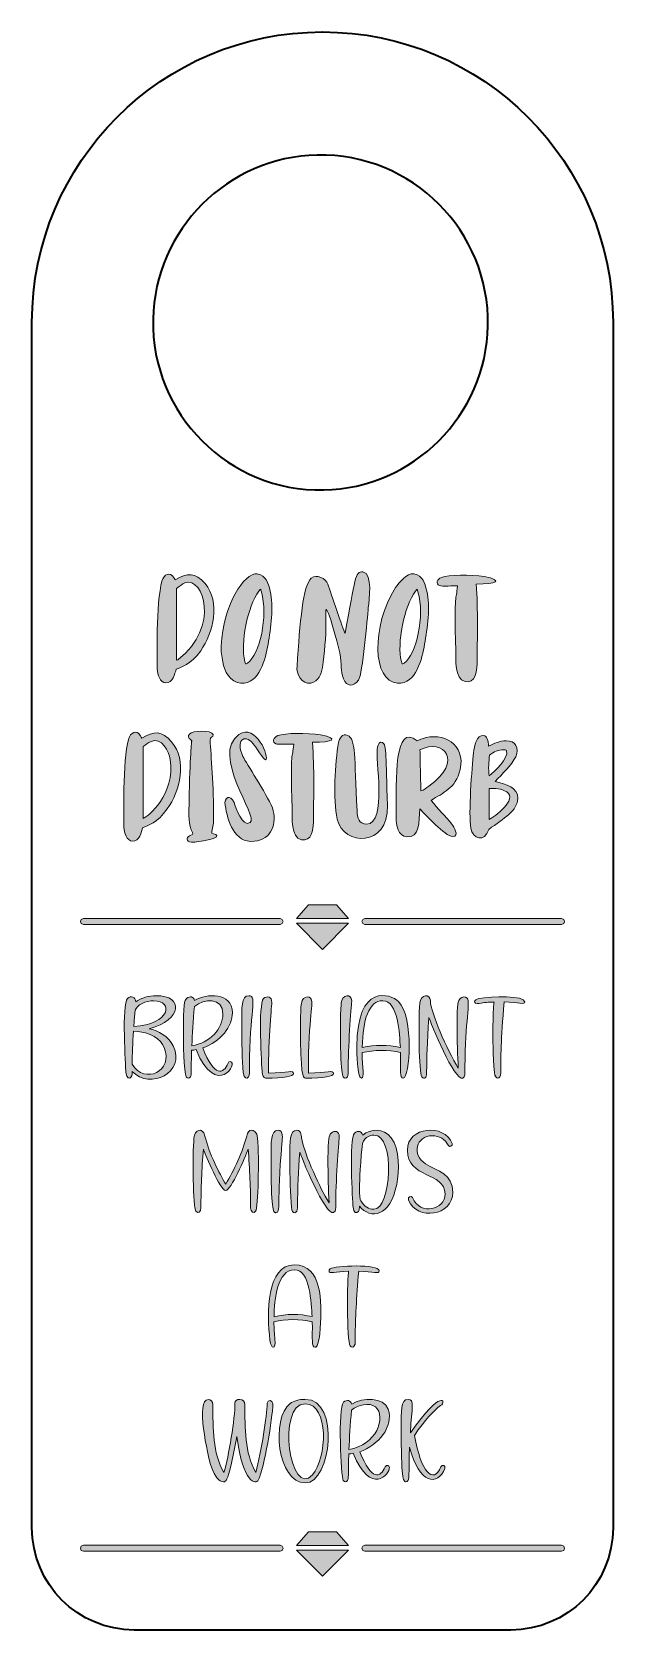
# Model space of a CAD drawing. Header units: inches. Extents: x 36 to 324, y 36 to 828.
import ezdxf

# ---------------------------------------------------------------- set-up
doc = ezdxf.new("R2010")
doc.units = ezdxf.units.IN
doc.header["$MEASUREMENT"] = 0
doc.layers.add('_U+0421_U+043B_U+043E_U+0439 1', color=7, linetype='Continuous')

msp = doc.modelspace()

# ---------------------------------------------------------------- hatches: boundary and pattern name
at = {"layer": '_U+0421_U+043B_U+043E_U+0439 1', "true_color": 0xffffff}
h = msp.add_hatch(color=7, dxfattribs=at)
h.dxf.hatch_style = 2
edge = h.paths.add_edge_path()
edge.add_spline(control_points=[(298.47, 385.65), (298.47, 385.65), (201.03, 385.65), (201.03, 385.65), (199.05, 385.65), (199.04, 388.65), (201.03, 388.65), (201.03, 388.65), (298.47, 388.65), (298.47, 388.65), (300.45, 388.65), (300.45, 385.65), (298.47, 385.65)], knot_values=[0, 0, 0, 0, 1, 1, 1, 2, 2, 2, 3, 3, 3, 4, 4, 4, 4], degree=3, periodic=1)
edge = h.paths.add_edge_path()
edge.add_spline(control_points=[(158.97, 388.65), (158.97, 388.65), (61.53, 388.65), (61.53, 388.65), (59.54, 388.65), (59.55, 385.65), (61.53, 385.65), (61.53, 385.65), (158.97, 385.65), (158.97, 385.65), (160.96, 385.65), (160.95, 388.65), (158.97, 388.65)], knot_values=[0, 0, 0, 0, 1, 1, 1, 2, 2, 2, 3, 3, 3, 4, 4, 4, 4], degree=3, periodic=1)
h.paths.add_polyline_path([(186.86, 395.38), (173.1, 395.38), (167.05, 388.57), (192.91, 388.57)])
h.paths.add_polyline_path([(167.05, 386.29), (180.02, 373.32), (192.95, 386.25)])
edge = h.paths.add_edge_path()
edge.add_spline(control_points=[(298.47, 78.02), (298.47, 78.02), (201.03, 78.02), (201.03, 78.02), (199.04, 78.02), (199.05, 75.02), (201.03, 75.02), (201.03, 75.02), (298.47, 75.02), (298.47, 75.02), (300.45, 75.02), (300.45, 78.02), (298.47, 78.02)], knot_values=[0, 0, 0, 0, 1, 1, 1, 2, 2, 2, 3, 3, 3, 4, 4, 4, 4], degree=3, periodic=1)
edge = h.paths.add_edge_path()
edge.add_spline(control_points=[(158.97, 78.02), (158.97, 78.02), (61.53, 78.02), (61.53, 78.02), (59.54, 78.02), (59.55, 75.02), (61.53, 75.02), (61.53, 75.02), (158.97, 75.02), (158.97, 75.02), (160.96, 75.02), (160.95, 78.02), (158.97, 78.02)], knot_values=[0, 0, 0, 0, 1, 1, 1, 2, 2, 2, 3, 3, 3, 4, 4, 4, 4], degree=3, periodic=1)
h.paths.add_polyline_path([(186.86, 84.75), (173.1, 84.75), (167.05, 77.94), (192.91, 77.94)])
h.paths.add_polyline_path([(167.05, 75.66), (180.02, 62.69), (192.95, 75.62)])
edge = h.paths.add_edge_path()
edge.add_spline(control_points=[(106.03, 325.47), (103.8, 330.15), (98.55, 333.04), (94.14, 334.03), (110.32, 338.41), (111.54, 350.38), (97.47, 350.38), (94.03, 350.38), (90.2, 349.45), (87.41, 347.29), (87.41, 349.8), (85.07, 350.63), (83.31, 348.92), (80.52, 346.22), (82.3, 315.71), (82.59, 312.25), (82.82, 309.36), (84.35, 308.98), (85.2, 310.15), (85.73, 310.88), (85.65, 311.89), (85.65, 312.79), (94.59, 303.59), (112.33, 312.22), (106.03, 325.47)], knot_values=[0, 0, 0, 0, 1, 1, 1, 2, 2, 2, 3, 3, 3, 4, 4, 4, 5, 5, 5, 6, 6, 6, 7, 7, 7, 8, 8, 8, 8], degree=3, periodic=1)
edge = h.paths.add_edge_path()
edge.add_spline(control_points=[(85.68, 316.43), (85.7, 321.35), (85.91, 326.81), (86.31, 332.81), (95.24, 332.49), (99.79, 328.73), (101.47, 324.77), (106.46, 312.97), (91.83, 306.13), (85.68, 316.43)], knot_values=[0, 0, 0, 0, 1, 1, 1, 2, 2, 2, 3, 3, 3, 3], degree=3, periodic=1)
edge = h.paths.add_edge_path()
edge.add_spline(control_points=[(86.99, 341.98), (87.33, 346.41), (93.05, 347.88), (96.25, 347.88), (106.49, 347.88), (104.55, 336.12), (86.48, 335.14), (86.63, 337.43), (86.8, 339.71), (86.99, 341.98)], knot_values=[0, 0, 0, 0, 1, 1, 1, 2, 2, 2, 3, 3, 3, 3], degree=3, periodic=1)
edge = h.paths.add_edge_path()
edge.add_spline(control_points=[(114.5, 310.15), (115.3, 311.25), (114.72, 312.05), (115.15, 323.33), (115.89, 323.4), (116.61, 323.51), (117.31, 323.64), (127.63, 298.86), (138.68, 317.71), (134.21, 317.71), (133.77, 317.71), (133.45, 317.46), (133.24, 316.97), (131.02, 311.49), (126.47, 309.71), (120.61, 324.46), (129.59, 327.44), (135.37, 335.42), (135.37, 341.89), (135.37, 352.27), (122.25, 351.61), (116.63, 348), (116.24, 349.87), (114.26, 350.5), (112.6, 348.92), (111.6, 347.97), (111.04, 346.7), (111.04, 331.33), (111.04, 329.24), (111.22, 311.9), (112.46, 310.2), (113.13, 309.26), (113.92, 309.36), (114.5, 310.15)], knot_values=[0, 0, 0, 0, 1, 1, 1, 2, 2, 2, 3, 3, 3, 4, 4, 4, 5, 5, 5, 6, 6, 6, 7, 7, 7, 8, 8, 8, 9, 9, 9, 10, 10, 10, 11, 11, 11, 11], degree=3, periodic=1)
edge = h.paths.add_edge_path()
edge.add_spline(control_points=[(116.52, 345.04), (121.22, 349.19), (130.63, 349.61), (130.63, 341.21), (130.63, 334.05), (124.11, 326.72), (115.24, 325.6), (115.48, 331.26), (115.91, 337.74), (116.52, 345.04)], knot_values=[0, 0, 0, 0, 1, 1, 1, 2, 2, 2, 3, 3, 3, 3], degree=3, periodic=1)
edge = h.paths.add_edge_path()
edge.add_spline(control_points=[(143.37, 310.15), (144.05, 311.08), (143.82, 312.73), (143.82, 315.24), (143.82, 342.33), (147.94, 350.38), (143.43, 350.38), (139.7, 350.38), (139.96, 343.99), (139.96, 336.87), (139.96, 326.76), (140.22, 318.57), (140.73, 312.28), (140.96, 309.37), (142.51, 308.97), (143.37, 310.15)], knot_values=[0, 0, 0, 0, 1, 1, 1, 2, 2, 2, 3, 3, 3, 4, 4, 4, 5, 5, 5, 5], degree=3, periodic=1)
edge = h.paths.add_edge_path()
edge.add_spline(control_points=[(165.67, 311.86), (165.67, 313.67), (163.13, 312.2), (153.18, 312.06), (153.18, 328.85), (154.91, 347), (154.91, 347), (154.91, 350.05), (152.49, 350.52), (150.82, 348.92), (148, 346.23), (149.85, 315.23), (150.08, 312.25), (150.18, 311.07), (150.64, 309.53), (151.7, 309.53), (161.01, 309.53), (165.67, 310.3), (165.67, 311.86)], knot_values=[0, 0, 0, 0, 1, 1, 1, 2, 2, 2, 3, 3, 3, 4, 4, 4, 5, 5, 5, 6, 6, 6, 6], degree=3, periodic=1)
edge = h.paths.add_edge_path()
edge.add_spline(control_points=[(185.48, 311.86), (185.48, 313.67), (182.39, 312.19), (172.99, 312.06), (172.99, 340.79), (175.96, 347.06), (174.11, 349.13), (173.21, 350.13), (171.78, 350.02), (170.63, 348.92), (169.63, 347.97), (169.13, 346.35), (169.13, 336.5), (169.13, 310.89), (170.19, 309.53), (171.51, 309.53), (180.83, 309.53), (185.48, 310.3), (185.48, 311.86)], knot_values=[0, 0, 0, 0, 1, 1, 1, 2, 2, 2, 3, 3, 3, 4, 4, 4, 5, 5, 5, 6, 6, 6, 6], degree=3, periodic=1)
edge = h.paths.add_edge_path()
edge.add_spline(control_points=[(192.74, 315.23), (192.74, 327.14), (194.48, 347.58), (194.48, 347.83), (194.48, 351.45), (189.69, 351.38), (189.28, 346.61), (189.01, 343.35), (188.88, 340.11), (188.88, 336.87), (188.88, 311.02), (189.88, 309.53), (191.27, 309.53), (193.19, 309.53), (192.74, 313.32), (192.74, 315.23)], knot_values=[0, 0, 0, 0, 1, 1, 1, 2, 2, 2, 3, 3, 3, 4, 4, 4, 5, 5, 5, 5], degree=3, periodic=1)
edge = h.paths.add_edge_path()
edge.add_spline(control_points=[(217.66, 347.47), (213.86, 351.31), (197.03, 356.91), (197.03, 325.06), (197.03, 322.72), (197.07, 309.53), (199.3, 309.53), (200.94, 309.53), (199.71, 314.64), (199.67, 322.16), (205.54, 323.57), (212.54, 323.64), (218.66, 322.16), (218.83, 313.27), (218.13, 309.53), (220.03, 309.53), (223.15, 309.53), (225.51, 339.55), (217.66, 347.47)], knot_values=[0, 0, 0, 0, 1, 1, 1, 2, 2, 2, 3, 3, 3, 4, 4, 4, 5, 5, 5, 6, 6, 6, 6], degree=3, periodic=1)
edge = h.paths.add_edge_path()
edge.add_spline(control_points=[(202.28, 341.41), (204, 345.74), (206.52, 347.91), (209.84, 347.91), (217.62, 347.91), (218.18, 331.23), (218.58, 324.69), (212.28, 326.14), (206, 326.12), (199.7, 324.66), (199.81, 331.8), (200.67, 337.38), (202.28, 341.41)], knot_values=[0, 0, 0, 0, 1, 1, 1, 2, 2, 2, 3, 3, 3, 4, 4, 4, 4], degree=3, periodic=1)
edge = h.paths.add_edge_path()
edge.add_spline(control_points=[(250.21, 310.24), (250.72, 311.24), (250.59, 312.6), (250.59, 315.15), (250.65, 337.85), (253.41, 347.24), (251.71, 349.13), (250.81, 350.13), (249.38, 350.02), (248.23, 348.92), (247.23, 347.97), (246.73, 346.35), (246.73, 336.5), (246.73, 327.94), (246.92, 320.6), (247.32, 314.47), (241.5, 323.81), (233.75, 341.91), (233.47, 347.81), (233.29, 351.52), (228.62, 351.31), (228.21, 346.61), (227.48, 337.66), (227.82, 312.11), (229.16, 310.19), (229.48, 309.75), (229.82, 309.53), (230.2, 309.53), (232.66, 309.53), (230.77, 313.42), (232.76, 339.59), (235.2, 332.48), (247.23, 304.51), (250.21, 310.24)], knot_values=[0, 0, 0, 0, 1, 1, 1, 2, 2, 2, 3, 3, 3, 4, 4, 4, 5, 5, 5, 6, 6, 6, 7, 7, 7, 8, 8, 8, 9, 9, 9, 10, 10, 10, 11, 11, 11, 11], degree=3, periodic=1)
edge = h.paths.add_edge_path()
edge.add_spline(control_points=[(268.33, 311.94), (268.33, 319.52), (268.43, 328.05), (270.06, 347.26), (277.37, 347.06), (280.23, 345.71), (280.23, 347.35), (280.23, 350.47), (263.8, 350.1), (257.54, 348.99), (254.84, 348.54), (254.32, 346.05), (257.71, 346.58), (259.98, 346.94), (262.43, 347.16), (265.06, 347.23), (264.71, 346.02), (263.8, 329.32), (265.23, 312.25), (265.55, 308.43), (268.33, 308.91), (268.33, 311.94)], knot_values=[0, 0, 0, 0, 1, 1, 1, 2, 2, 2, 3, 3, 3, 4, 4, 4, 5, 5, 5, 6, 6, 6, 7, 7, 7, 7], degree=3, periodic=1)
edge = h.paths.add_edge_path()
edge.add_spline(control_points=[(146.87, 243.51), (148.13, 245.3), (148.66, 269.68), (147.82, 279.92), (147.57, 282.83), (145.85, 283.7), (144.75, 283.7), (143.68, 283.7), (142.9, 282.74), (142.43, 280.83), (140.46, 272.91), (136.13, 263.86), (132.03, 256.98), (128.87, 262.16), (123.79, 272.32), (121.67, 280.83), (120.46, 285.7), (116.6, 283.73), (116.27, 279.92), (115.55, 271.11), (115.86, 245.41), (117.24, 243.51), (118.29, 242.05), (119.74, 243.13), (119.74, 245.28), (119.74, 254.67), (120.14, 264.37), (120.96, 274.38), (122.17, 271.01), (129.35, 253.86), (131.98, 253.86), (134.65, 253.86), (141.72, 270.39), (143.16, 274.38), (143.96, 264.37), (144.36, 254.67), (144.36, 245.28), (144.36, 242.99), (145.9, 242.13), (146.87, 243.51)], knot_values=[0, 0, 0, 0, 1, 1, 1, 2, 2, 2, 3, 3, 3, 4, 4, 4, 5, 5, 5, 6, 6, 6, 7, 7, 7, 8, 8, 8, 9, 9, 9, 10, 10, 10, 11, 11, 11, 12, 12, 12, 13, 13, 13, 13], degree=3, periodic=1)
edge = h.paths.add_edge_path()
edge.add_spline(control_points=[(159.88, 276.97), (160.11, 279.79), (160.82, 283.7), (157.97, 283.7), (154.25, 283.7), (154.51, 277.31), (154.51, 270.18), (154.51, 244.34), (155.5, 242.84), (156.9, 242.84), (159.53, 242.84), (157.2, 246.77), (159.88, 276.97)], knot_values=[0, 0, 0, 0, 1, 1, 1, 2, 2, 2, 3, 3, 3, 4, 4, 4, 4], degree=3, periodic=1)
edge = h.paths.add_edge_path()
edge.add_spline(control_points=[(186.2, 243.55), (186.71, 244.55), (186.58, 245.91), (186.58, 248.46), (186.61, 260.35), (188.31, 280.32), (188.31, 280.32), (188.31, 283.36), (185.89, 283.83), (184.22, 282.23), (183.22, 281.28), (182.71, 279.67), (182.71, 269.81), (182.71, 261.26), (182.91, 253.92), (183.31, 247.78), (180.74, 251.91), (178.12, 256.99), (175.47, 263.03), (172.6, 269.56), (170.66, 274.96), (169.68, 279.24), (169.37, 280.52), (169.74, 283.7), (167.27, 283.7), (163.65, 283.7), (163.8, 278), (163.8, 270.18), (163.8, 260.08), (164.06, 251.88), (164.57, 245.6), (164.88, 241.65), (167.64, 242.3), (167.64, 245.29), (167.64, 256.07), (168, 263.03), (168.74, 272.91), (170.97, 266.44), (183.2, 237.78), (186.2, 243.55)], knot_values=[0, 0, 0, 0, 1, 1, 1, 2, 2, 2, 3, 3, 3, 4, 4, 4, 5, 5, 5, 6, 6, 6, 7, 7, 7, 8, 8, 8, 9, 9, 9, 10, 10, 10, 11, 11, 11, 12, 12, 12, 13, 13, 13, 13], degree=3, periodic=1)
edge = h.paths.add_edge_path()
edge.add_spline(control_points=[(216.76, 256.87), (217.97, 263.15), (218.49, 274.44), (214.1, 279.98), (210.21, 284.84), (203.89, 284.55), (199.93, 281.28), (199.62, 283.14), (197.58, 283.84), (195.9, 282.23), (193.08, 279.54), (194.91, 248.55), (195.16, 245.57), (195.39, 242.68), (196.94, 242.28), (197.8, 243.47), (198.33, 244.19), (198.26, 245.19), (198.26, 246.08), (203.8, 239.38), (213.61, 240.57), (216.76, 256.87)], knot_values=[0, 0, 0, 0, 1, 1, 1, 2, 2, 2, 3, 3, 3, 4, 4, 4, 5, 5, 5, 6, 6, 6, 7, 7, 7, 7], degree=3, periodic=1)
edge = h.paths.add_edge_path()
edge.add_spline(control_points=[(199.19, 248.49), (198.36, 249.85), (197.59, 251.56), (199.59, 275.52), (199.96, 280.06), (203.38, 281.28), (205.47, 281.28), (216.45, 281.28), (213.95, 244.52), (205.44, 244.52), (202.9, 244.52), (200.82, 245.84), (199.19, 248.49)], knot_values=[0, 0, 0, 0, 1, 1, 1, 2, 2, 2, 3, 3, 3, 4, 4, 4, 4], degree=3, periodic=1)
edge = h.paths.add_edge_path()
edge.add_spline(control_points=[(244.6, 252.89), (244.6, 262.14), (237, 263.39), (231.05, 267.09), (224.01, 271.45), (226.3, 280.97), (234.55, 280.97), (237.73, 280.97), (240.87, 279.24), (242.28, 276.31), (242.9, 275), (244.64, 275.86), (244.24, 277.05), (240.56, 287.21), (222.06, 285.52), (222.06, 273.82), (222.06, 259.68), (240.64, 263.17), (240.77, 252.18), (240.77, 244.3), (228.65, 241.09), (224.53, 250.31), (224, 251.5), (222, 250.68), (222.66, 249.12), (226.8, 238.58), (244.6, 241.28), (244.6, 252.89)], knot_values=[0, 0, 0, 0, 1, 1, 1, 2, 2, 2, 3, 3, 3, 4, 4, 4, 5, 5, 5, 6, 6, 6, 7, 7, 7, 8, 8, 8, 9, 9, 9, 9], degree=3, periodic=1)
edge = h.paths.add_edge_path()
edge.add_spline(control_points=[(177.58, 177.56), (178.36, 179.71), (178.71, 183.25), (178.87, 185.54), (179.8, 199.26), (179.66, 216.98), (165.99, 216.98), (152.35, 216.98), (152.29, 193.04), (153.97, 179.59), (154.55, 174.98), (156.92, 174.89), (156.42, 180.04), (156.12, 182.51), (155.96, 185.42), (155.94, 188.79), (161.81, 190.2), (168.82, 190.26), (174.94, 188.79), (175.1, 179.9), (174.41, 176.16), (176.3, 176.16), (176.81, 176.16), (177.24, 176.62), (177.58, 177.56)], knot_values=[0, 0, 0, 0, 1, 1, 1, 2, 2, 2, 3, 3, 3, 4, 4, 4, 5, 5, 5, 6, 6, 6, 7, 7, 7, 8, 8, 8, 8], degree=3, periodic=1)
edge = h.paths.add_edge_path()
edge.add_spline(control_points=[(166.11, 214.54), (173.89, 214.54), (174.45, 197.86), (174.85, 191.32), (168.55, 192.77), (162.27, 192.75), (155.97, 191.29), (156.11, 199.87), (157.54, 214.54), (166.11, 214.54)], knot_values=[0, 0, 0, 0, 1, 1, 1, 2, 2, 2, 3, 3, 3, 3], degree=3, periodic=1)
edge = h.paths.add_edge_path()
edge.add_spline(control_points=[(195.76, 176.78), (196.44, 177.71), (196.22, 179.31), (196.22, 181.78), (196.24, 189.82), (196.81, 200.52), (197.95, 213.89), (205.26, 213.69), (208.12, 212.34), (208.12, 213.97), (208.12, 217.55), (185.86, 216.63), (183.82, 214.98), (183.43, 214.67), (183.24, 214.33), (183.24, 213.97), (183.24, 212.26), (186.23, 213.66), (192.95, 213.86), (192.13, 211.06), (191.99, 179.21), (193.72, 176.82), (194.4, 175.88), (195.19, 175.99), (195.76, 176.78)], knot_values=[0, 0, 0, 0, 1, 1, 1, 2, 2, 2, 3, 3, 3, 4, 4, 4, 5, 5, 5, 6, 6, 6, 7, 7, 7, 8, 8, 8, 8], degree=3, periodic=1)
edge = h.paths.add_edge_path()
edge.add_spline(control_points=[(148.16, 110.21), (151.1, 116.32), (155.29, 140.88), (155.4, 148.14), (155.4, 150.18), (152.64, 150.37), (152.56, 148.37), (152.35, 142.11), (149.84, 124.72), (146.94, 114.07), (141.36, 123.91), (141.54, 136.05), (141.54, 147.6), (141.54, 149.45), (140.41, 150.3), (139.07, 150.3), (137.44, 150.3), (136.63, 149.65), (136.63, 148.37), (136.63, 141.06), (133.55, 121.86), (131.12, 114.01), (125.52, 123.72), (125.67, 135.91), (125.67, 147.6), (125.67, 149.35), (124.5, 150.3), (123.42, 150.3), (117.13, 150.3), (122.88, 122.74), (125.01, 116.74), (126.74, 111.89), (128.73, 109.47), (131.01, 109.47), (132.09, 109.47), (132.86, 110.09), (134.9, 118.75), (135.84, 122.82), (136.72, 127.2), (137.54, 131.87), (140.52, 108.34), (147.15, 108.21), (148.16, 110.21)], knot_values=[0, 0, 0, 0, 1, 1, 1, 2, 2, 2, 3, 3, 3, 4, 4, 4, 5, 5, 5, 6, 6, 6, 7, 7, 7, 8, 8, 8, 9, 9, 9, 10, 10, 10, 11, 11, 11, 12, 12, 12, 13, 13, 13, 14, 14, 14, 14], degree=3, periodic=1)
edge = h.paths.add_edge_path()
edge.add_spline(control_points=[(171.43, 150.32), (168.35, 150.32), (165.86, 149.62), (163.97, 148.21), (154.31, 141.02), (157.71, 108.9), (171.43, 108.9), (184.19, 108.9), (189.06, 150.32), (171.43, 150.32)], knot_values=[0, 0, 0, 0, 1, 1, 1, 2, 2, 2, 3, 3, 3, 3], degree=3, periodic=1)
edge = h.paths.add_edge_path()
edge.add_spline(control_points=[(171.43, 148.08), (183.48, 148.08), (182.13, 120.91), (175.07, 112.99), (163.94, 100.52), (157.15, 148.08), (171.43, 148.08)], knot_values=[0, 0, 0, 0, 1, 1, 1, 2, 2, 2, 2], degree=3, periodic=1)
edge = h.paths.add_edge_path()
edge.add_spline(control_points=[(192.34, 110.09), (193.14, 111.19), (192.56, 111.99), (192.99, 123.27), (193.73, 123.34), (194.45, 123.45), (195.15, 123.58), (204.07, 102.17), (213.21, 113.35), (213.21, 116.62), (213.21, 117.61), (211.62, 118.18), (211.08, 116.91), (208.86, 111.43), (204.31, 109.65), (198.45, 124.4), (207.56, 127.42), (215.49, 136.89), (212.55, 145.41), (210.41, 151.57), (199.82, 151.37), (194.47, 147.94), (194.07, 149.84), (192.07, 150.42), (190.44, 148.86), (187.59, 146.15), (189.09, 111.8), (190.3, 110.14), (190.98, 109.2), (191.76, 109.3), (192.34, 110.09)], knot_values=[0, 0, 0, 0, 1, 1, 1, 2, 2, 2, 3, 3, 3, 4, 4, 4, 5, 5, 5, 6, 6, 6, 7, 7, 7, 8, 8, 8, 9, 9, 9, 10, 10, 10, 10], degree=3, periodic=1)
edge = h.paths.add_edge_path()
edge.add_spline(control_points=[(194.36, 144.99), (197.37, 147.64), (203.32, 148.99), (206.2, 146.61), (211.97, 141.85), (206.56, 127.24), (193.08, 125.54), (193.33, 131.2), (193.75, 137.68), (194.36, 144.99)], knot_values=[0, 0, 0, 0, 1, 1, 1, 2, 2, 2, 3, 3, 3, 3], degree=3, periodic=1)
edge = h.paths.add_edge_path()
edge.add_spline(control_points=[(223.14, 126.7), (227.94, 107.98), (237.04, 107.34), (240.69, 116.14), (241.25, 117.41), (239.35, 118.39), (238.73, 116.88), (234.96, 107.99), (228.84, 114.11), (225.56, 132.46), (230.8, 140.02), (235.13, 144.94), (238.56, 147.23), (241.58, 149.26), (239.35, 156.13), (223.54, 133.77), (224.34, 146.46), (225.7, 150.32), (222.43, 150.32), (218.71, 150.32), (218.97, 143.93), (218.97, 136.81), (218.97, 110.76), (220.04, 109.47), (221.35, 109.47), (223.51, 109.47), (222.57, 113.38), (223.14, 126.7)], knot_values=[0, 0, 0, 0, 1, 1, 1, 2, 2, 2, 3, 3, 3, 4, 4, 4, 5, 5, 5, 6, 6, 6, 7, 7, 7, 8, 8, 8, 9, 9, 9, 9], degree=3, periodic=1)
edge = h.paths.add_edge_path()
edge.add_spline(control_points=[(106.97, 556.44), (106.65, 557.08), (106.46, 557.46), (106.21, 557.84), (104.38, 560.53), (101.32, 559.4), (100.42, 555.81), (97.44, 545.36), (98.08, 516.01), (98.13, 512.33), (98.13, 509.53), (99.48, 505.57), (102.39, 505.4), (105.79, 505.29), (106.78, 510.03), (107.54, 512.2), (109.59, 513.11), (114.85, 514.46), (119.62, 521.35), (125.91, 530.13), (129.54, 545.57), (121.78, 554.6), (116.82, 560.32), (113.14, 560.07), (106.97, 556.44)], knot_values=[0, 0, 0, 0, 1, 1, 1, 2, 2, 2, 3, 3, 3, 4, 4, 4, 5, 5, 5, 6, 6, 6, 7, 7, 7, 8, 8, 8, 8], degree=3, periodic=1)
edge = h.paths.add_edge_path()
edge.add_spline(control_points=[(107.67, 516.65), (107.67, 528.54), (107.67, 540.23), (107.67, 552.25), (109.8, 553.82), (110.01, 554.17), (112.12, 555.11), (120.76, 557.83), (129.44, 533.51), (108.49, 516.97), (108.37, 516.84), (108.18, 516.84), (107.67, 516.65)], knot_values=[0, 0, 0, 0, 1, 1, 1, 2, 2, 2, 3, 3, 3, 4, 4, 4, 4], degree=3, periodic=1)
edge = h.paths.add_edge_path()
edge.add_spline(control_points=[(129.73, 523.64), (129.54, 521.35), (130.18, 518.17), (130.56, 515.89), (131.38, 511.05), (134.12, 505.65), (139.58, 505.27), (148.93, 504.7), (151.72, 517.6), (153, 524.53), (154.33, 532.22), (155.98, 543.35), (154.08, 550.91), (152.93, 555.3), (152.36, 558.22), (147.65, 559.49), (141.19, 559.96), (130.99, 544.53), (129.73, 523.64)], knot_values=[0, 0, 0, 0, 1, 1, 1, 2, 2, 2, 3, 3, 3, 4, 4, 4, 5, 5, 5, 6, 6, 6, 6], degree=3, periodic=1)
edge = h.paths.add_edge_path()
edge.add_spline(control_points=[(149.69, 550.59), (153.23, 538.61), (148.88, 519.2), (142.82, 515.25), (141.74, 514.61), (141.87, 514.68), (141.49, 516.08), (139.14, 524.78), (142.95, 543.41), (148.42, 550.85), (149.63, 552.31), (149.31, 551.99), (149.69, 550.59)], knot_values=[0, 0, 0, 0, 1, 1, 1, 2, 2, 2, 3, 3, 3, 4, 4, 4, 4], degree=3, periodic=1)
edge = h.paths.add_edge_path()
edge.add_spline(control_points=[(191.2, 530.06), (190.06, 531.97), (184.27, 549.82), (182.62, 554.28), (181.54, 557.21), (177.15, 559.49), (174.42, 557.27), (170.37, 553.9), (168.77, 535.5), (167.37, 513.66), (166.89, 509.85), (169.8, 504.61), (174.23, 505.33), (178.11, 506.48), (179.38, 509.28), (179.95, 513.09), (180.97, 519.83), (181.67, 528.28), (181.73, 535.08), (181.73, 537.31), (181.41, 539.85), (181.79, 541.95), (183.59, 538.85), (183.89, 538.15), (188.6, 520.27), (189.82, 514.2), (188.62, 511.75), (190.44, 507.43), (192.16, 503.43), (195.34, 503.43), (197.81, 506.67), (199.91, 509.91), (202.2, 537.31), (202.71, 542.71), (203.03, 546.27), (205.13, 559.62), (199.98, 560.38), (196.02, 560.94), (196.35, 557), (191.2, 530.06)], knot_values=[0, 0, 0, 0, 1, 1, 1, 2, 2, 2, 3, 3, 3, 4, 4, 4, 5, 5, 5, 6, 6, 6, 7, 7, 7, 8, 8, 8, 9, 9, 9, 10, 10, 10, 11, 11, 11, 12, 12, 12, 13, 13, 13, 13], degree=3, periodic=1)
edge = h.paths.add_edge_path()
edge.add_spline(control_points=[(216.19, 552.63), (204.07, 533.43), (204.66, 506.15), (217.21, 505.27), (226.55, 504.7), (229.35, 517.6), (230.62, 524.53), (231.95, 532.22), (233.61, 543.35), (231.7, 550.91), (230.55, 555.3), (229.98, 558.22), (225.28, 559.49), (221.72, 559.75), (218.03, 555.3), (216.19, 552.63)], knot_values=[0, 0, 0, 0, 1, 1, 1, 2, 2, 2, 3, 3, 3, 4, 4, 4, 5, 5, 5, 5], degree=3, periodic=1)
edge = h.paths.add_edge_path()
edge.add_spline(control_points=[(227.31, 550.59), (230.83, 538.69), (226.57, 519.24), (220.45, 515.25), (219.37, 514.61), (219.49, 514.68), (219.11, 516.08), (216.76, 524.78), (220.57, 543.41), (226.04, 550.85), (227.25, 552.31), (226.93, 551.99), (227.31, 550.59)], knot_values=[0, 0, 0, 0, 1, 1, 1, 2, 2, 2, 3, 3, 3, 4, 4, 4, 4], degree=3, periodic=1)
edge = h.paths.add_edge_path()
edge.add_spline(control_points=[(256.17, 554.41), (266.19, 554.41), (269.93, 556.04), (260.18, 558.16), (253.34, 559.01), (242.56, 559.08), (239.01, 557.71), (236.72, 556.82), (235.9, 554.53), (238.06, 553.64), (239.14, 553.14), (245.3, 553.52), (246.89, 553.52), (246.24, 544.98), (245.21, 552.61), (246.07, 521.35), (246.13, 517.22), (245.37, 507.18), (250.64, 506.1), (255.79, 505.01), (256.56, 511.05), (256.62, 514.68), (256.75, 527.77), (257.13, 541.44), (256.17, 554.41)], knot_values=[0, 0, 0, 0, 1, 1, 1, 2, 2, 2, 3, 3, 3, 4, 4, 4, 5, 5, 5, 6, 6, 6, 7, 7, 7, 8, 8, 8, 8], degree=3, periodic=1)
edge = h.paths.add_edge_path()
edge.add_spline(control_points=[(90.42, 478.01), (90.11, 478.65), (89.91, 479.03), (89.66, 479.41), (87.84, 482.11), (84.78, 480.97), (83.88, 477.38), (80.89, 466.93), (81.53, 437.58), (81.59, 433.9), (81.59, 431.1), (82.94, 427.14), (85.85, 426.97), (89.25, 426.86), (90.24, 431.6), (91, 433.77), (93.06, 434.69), (98.3, 436.04), (103.07, 442.93), (109.37, 451.7), (112.99, 467.14), (105.23, 476.17), (100.28, 481.89), (96.59, 481.64), (90.42, 478.01)], knot_values=[0, 0, 0, 0, 1, 1, 1, 2, 2, 2, 3, 3, 3, 4, 4, 4, 5, 5, 5, 6, 6, 6, 7, 7, 7, 8, 8, 8, 8], degree=3, periodic=1)
edge = h.paths.add_edge_path()
edge.add_spline(control_points=[(91.12, 438.22), (91.12, 450.11), (91.12, 461.8), (91.12, 473.82), (92.33, 474.71), (93.67, 475.85), (95, 476.42), (100.22, 478.74), (103.96, 471.38), (104.54, 467.46), (107.15, 450.08), (93.52, 439.12), (91.12, 438.22)], knot_values=[0, 0, 0, 0, 1, 1, 1, 2, 2, 2, 3, 3, 3, 4, 4, 4, 4], degree=3, periodic=1)
edge = h.paths.add_edge_path()
edge.add_spline(control_points=[(113.9, 446.67), (113.84, 441.78), (113.39, 437.2), (114.98, 432.5), (115.74, 430.21), (116.38, 430.53), (114.73, 429.96), (112.76, 429.26), (112.18, 427.54), (114.03, 426.59), (115.62, 425.76), (126.74, 428.24), (127.38, 428.88), (128.71, 430.21), (125.98, 430.46), (125.09, 430.85), (125.41, 433.26), (125.98, 435.23), (126.04, 437.71), (126.19, 454.49), (124.65, 469.65), (124.33, 477), (124.19, 479.18), (125.85, 477.83), (125.85, 479.79), (125.06, 482.18), (115.56, 481.82), (114.03, 479.99), (112.5, 478.14), (115.04, 477.13), (115.17, 476.68), (115.17, 476.68), (114.25, 469.24), (113.9, 446.67)], knot_values=[0, 0, 0, 0, 1, 1, 1, 2, 2, 2, 3, 3, 3, 4, 4, 4, 5, 5, 5, 6, 6, 6, 7, 7, 7, 8, 8, 8, 9, 9, 9, 10, 10, 10, 11, 11, 11, 11], degree=3, periodic=1)
edge = h.paths.add_edge_path()
edge.add_spline(control_points=[(144.16, 436.25), (140.09, 433.52), (137.17, 443.75), (136.15, 446.17), (134.31, 450.17), (131.06, 448.96), (131.76, 444.77), (133.03, 437.01), (136.15, 425.89), (146.19, 426.91), (155.03, 427.8), (157.57, 435.87), (155.16, 443.5), (151.89, 451.04), (142.36, 465.33), (140.54, 468.99), (136.85, 476.62), (141.04, 480.56), (145.68, 475.28), (146.64, 474.2), (150.83, 467.02), (151.79, 467.33), (154.01, 468.1), (146.89, 485.71), (138.57, 479.86), (124.25, 469.8), (148.48, 439.22), (144.16, 436.25)], knot_values=[0, 0, 0, 0, 1, 1, 1, 2, 2, 2, 3, 3, 3, 4, 4, 4, 5, 5, 5, 6, 6, 6, 7, 7, 7, 8, 8, 8, 9, 9, 9, 9], degree=3, periodic=1)
edge = h.paths.add_edge_path()
edge.add_spline(control_points=[(175.04, 475.98), (185.08, 475.98), (188.78, 477.62), (179.05, 479.73), (172.3, 480.58), (161.46, 480.67), (157.88, 479.29), (155.59, 478.39), (154.76, 476.11), (156.93, 475.22), (158.01, 474.71), (164.17, 475.09), (165.76, 475.09), (165.13, 466.87), (164.07, 474.35), (164.93, 442.92), (165, 438.79), (164.24, 428.75), (169.51, 427.67), (174.66, 426.59), (175.42, 432.63), (175.49, 436.25), (175.61, 449.35), (175.99, 463.01), (175.04, 475.98)], knot_values=[0, 0, 0, 0, 1, 1, 1, 2, 2, 2, 3, 3, 3, 4, 4, 4, 5, 5, 5, 6, 6, 6, 7, 7, 7, 8, 8, 8, 8], degree=3, periodic=1)
edge = h.paths.add_edge_path()
edge.add_spline(control_points=[(212.17, 444.58), (211.47, 468.66), (211.77, 474.81), (209.75, 475.85), (208.29, 476.62), (207.53, 474.77), (207.21, 473.69), (205.88, 468.07), (212.3, 435.42), (201.81, 435.42), (198.22, 435.49), (197.1, 438.46), (197.1, 442.03), (195.77, 469.51), (196.57, 477.54), (192.46, 479.41), (189.85, 480.62), (188.33, 477.89), (187.95, 475.79), (186.23, 465.68), (185.15, 447.82), (187.25, 437.9), (190.28, 424.33), (212.92, 423.83), (212.17, 444.58)], knot_values=[0, 0, 0, 0, 1, 1, 1, 2, 2, 2, 3, 3, 3, 4, 4, 4, 5, 5, 5, 6, 6, 6, 7, 7, 7, 8, 8, 8, 8], degree=3, periodic=1)
edge = h.paths.add_edge_path()
edge.add_spline(control_points=[(226.92, 476.74), (215.49, 485.9), (216.49, 457.99), (216.49, 438.98), (216.49, 434.6), (217.39, 429.51), (221.77, 429.13), (228.29, 428.65), (227.9, 436.44), (228.19, 442.99), (231.37, 439.87), (240.52, 429.45), (244.53, 429.2), (247.96, 429.32), (245.1, 434.15), (244.14, 435.43), (240.97, 439.56), (237.09, 442.8), (233.91, 447.19), (239.67, 451.03), (245.87, 452.81), (248.28, 462.51), (250.94, 474.88), (239.81, 481.44), (229.33, 477.7), (228.51, 477.44), (227.74, 477.06), (226.92, 476.74)], knot_values=[0, 0, 0, 0, 1, 1, 1, 2, 2, 2, 3, 3, 3, 4, 4, 4, 5, 5, 5, 6, 6, 6, 7, 7, 7, 8, 8, 8, 9, 9, 9, 9], degree=3, periodic=1)
edge = h.paths.add_edge_path()
edge.add_spline(control_points=[(232.76, 454.3), (231.3, 453.29), (230.41, 452.33), (228.76, 451.89), (228.76, 451.95), (228.38, 470.39), (228.31, 472.23), (239.89, 478.12), (250.25, 466.57), (232.76, 454.3)], knot_values=[0, 0, 0, 0, 1, 1, 1, 2, 2, 2, 3, 3, 3, 3], degree=3, periodic=1)
edge = h.paths.add_edge_path()
edge.add_spline(control_points=[(262.33, 474.01), (261.95, 476.84), (261.77, 479.09), (259.72, 479.35), (256.5, 479.79), (255.22, 473.99), (254.83, 470.77), (254.08, 463.72), (252.22, 440.25), (253.56, 433.33), (254.26, 428.01), (260.47, 426.13), (262.39, 432.82), (270.06, 438.3), (276.6, 441.96), (276.82, 448.14), (276.89, 453.72), (271.03, 455.16), (265.57, 456.53), (268.95, 460.22), (273.86, 464.54), (275.74, 468.8), (277.65, 472.93), (275.74, 476.81), (271.04, 476.74), (267.67, 476.68), (265.25, 475.41), (262.33, 474.01)], knot_values=[0, 0, 0, 0, 1, 1, 1, 2, 2, 2, 3, 3, 3, 4, 4, 4, 5, 5, 5, 6, 6, 6, 7, 7, 7, 8, 8, 8, 9, 9, 9, 9], degree=3, periodic=1)
edge = h.paths.add_edge_path()
edge.add_spline(control_points=[(262.64, 459.39), (262.01, 463.01), (262.58, 466.38), (262.71, 469.56), (264.81, 471.21), (267.22, 472.42), (269.95, 472.23), (270.91, 472.1), (270.97, 472.29), (271.16, 471.66), (272.56, 468.16), (265.06, 461.36), (262.64, 459.39)], knot_values=[0, 0, 0, 0, 1, 1, 1, 2, 2, 2, 3, 3, 3, 4, 4, 4, 4], degree=3, periodic=1)
edge = h.paths.add_edge_path()
edge.add_spline(control_points=[(262.58, 437.65), (262.58, 442.86), (262.58, 447.82), (262.58, 453.03), (265.63, 453.29), (268.62, 453.1), (271.29, 451.38), (277.01, 447.63), (265.19, 439.17), (262.58, 437.65)], knot_values=[0, 0, 0, 0, 1, 1, 1, 2, 2, 2, 3, 3, 3, 3], degree=3, periodic=1)

# ---------------------------------------------------------------- linework, layer by layer
at = {"layer": '_U+0421_U+043B_U+043E_U+0439 1', "lineweight": 0}
for points in [[(186.86, 395.38), (173.1, 395.38), (167.05, 388.57), (192.91, 388.57), (186.86, 395.38)], [(167.05, 386.29), (180.02, 373.32), (192.95, 386.25), (167.05, 386.29)], [(186.86, 84.75), (173.1, 84.75), (167.05, 77.94), (192.91, 77.94), (186.86, 84.75)], [(167.05, 75.66), (180.02, 62.69), (192.95, 75.62), (167.05, 75.66)]]:
    msp.add_lwpolyline(points, dxfattribs=at)
at = {"layer": '_U+0421_U+043B_U+043E_U+0439 1', "color": 1, "lineweight": 35, "true_color": 0xff0000}
for points, knots in [([(36, 684), (36, 684), (36, 86.72), (36, 86.72), (36, 58.71), (58.71, 36), (86.72, 36), (86.72, 36), (273.28, 36), (273.28, 36), (301.29, 36), (324, 58.71), (324, 86.72), (324, 86.72), (324, 684), (324, 684), (324, 763.53), (259.53, 828), (180, 828), (180, 828), (180, 828), (180, 828), (100.47, 828), (36, 763.53), (36, 684)], [0, 0, 0, 0, 1, 1, 1, 2, 2, 2, 3, 3, 3, 4, 4, 4, 5, 5, 5, 6, 6, 6, 7, 7, 7, 8, 8, 8, 8]), ([(180.58, 601.02), (133.49, 600.14), (95.14, 638.49), (96.02, 685.58), (96.84, 729.95), (133.05, 766.16), (177.43, 766.99), (224.51, 767.86), (262.86, 729.51), (261.99, 682.42), (261.16, 638.05), (224.95, 601.84), (180.58, 601.02)], [0, 0, 0, 0, 1, 1, 1, 2, 2, 2, 3, 3, 3, 4, 4, 4, 4])]:
    msp.add_open_spline(points, degree=3, knots=knots, dxfattribs=at)
at = {"layer": '_U+0421_U+043B_U+043E_U+0439 1', "lineweight": 0}
for points, knots in [([(106.97, 556.44), (106.65, 557.08), (106.46, 557.46), (106.21, 557.84), (104.38, 560.53), (101.32, 559.4), (100.42, 555.81), (97.44, 545.36), (98.08, 516.01), (98.13, 512.33), (98.13, 509.53), (99.48, 505.57), (102.39, 505.4), (105.79, 505.29), (106.78, 510.03), (107.54, 512.2), (109.59, 513.11), (114.85, 514.46), (119.62, 521.35), (125.91, 530.13), (129.54, 545.57), (121.78, 554.6), (116.82, 560.32), (113.14, 560.07), (106.97, 556.44)], [0, 0, 0, 0, 1, 1, 1, 2, 2, 2, 3, 3, 3, 4, 4, 4, 5, 5, 5, 6, 6, 6, 7, 7, 7, 8, 8, 8, 8]), ([(107.67, 516.65), (107.67, 528.54), (107.67, 540.23), (107.67, 552.25), (109.8, 553.82), (110.01, 554.17), (112.12, 555.11), (120.76, 557.83), (129.44, 533.51), (108.49, 516.97), (108.37, 516.84), (108.18, 516.84), (107.67, 516.65)], [0, 0, 0, 0, 1, 1, 1, 2, 2, 2, 3, 3, 3, 4, 4, 4, 4]), ([(129.73, 523.64), (129.54, 521.35), (130.18, 518.17), (130.56, 515.89), (131.38, 511.05), (134.12, 505.65), (139.58, 505.27), (148.93, 504.7), (151.72, 517.6), (153, 524.53), (154.33, 532.22), (155.98, 543.35), (154.08, 550.91), (152.93, 555.3), (152.36, 558.22), (147.65, 559.49), (141.19, 559.96), (130.99, 544.53), (129.73, 523.64)], [0, 0, 0, 0, 1, 1, 1, 2, 2, 2, 3, 3, 3, 4, 4, 4, 5, 5, 5, 6, 6, 6, 6]), ([(191.2, 530.06), (190.06, 531.97), (184.27, 549.82), (182.62, 554.28), (181.54, 557.21), (177.15, 559.49), (174.42, 557.27), (170.37, 553.9), (168.77, 535.5), (167.37, 513.66), (166.89, 509.85), (169.8, 504.61), (174.23, 505.33), (178.11, 506.48), (179.38, 509.28), (179.95, 513.09), (180.97, 519.83), (181.67, 528.28), (181.73, 535.08), (181.73, 537.31), (181.41, 539.85), (181.79, 541.95), (183.59, 538.85), (183.89, 538.15), (188.6, 520.27), (189.82, 514.2), (188.62, 511.75), (190.44, 507.43), (192.16, 503.43), (195.34, 503.43), (197.81, 506.67), (199.91, 509.91), (202.2, 537.31), (202.71, 542.71), (203.03, 546.27), (205.13, 559.62), (199.98, 560.38), (196.02, 560.94), (196.35, 557), (191.2, 530.06)], [0, 0, 0, 0, 1, 1, 1, 2, 2, 2, 3, 3, 3, 4, 4, 4, 5, 5, 5, 6, 6, 6, 7, 7, 7, 8, 8, 8, 9, 9, 9, 10, 10, 10, 11, 11, 11, 12, 12, 12, 13, 13, 13, 13]), ([(216.19, 552.63), (204.07, 533.43), (204.66, 506.15), (217.21, 505.27), (226.55, 504.7), (229.35, 517.6), (230.62, 524.53), (231.95, 532.22), (233.61, 543.35), (231.7, 550.91), (230.55, 555.3), (229.98, 558.22), (225.28, 559.49), (221.72, 559.75), (218.03, 555.3), (216.19, 552.63)], [0, 0, 0, 0, 1, 1, 1, 2, 2, 2, 3, 3, 3, 4, 4, 4, 5, 5, 5, 5]), ([(256.17, 554.41), (266.19, 554.41), (269.93, 556.04), (260.18, 558.16), (253.34, 559.01), (242.56, 559.08), (239.01, 557.71), (236.72, 556.82), (235.9, 554.53), (238.06, 553.64), (239.14, 553.14), (245.3, 553.52), (246.89, 553.52), (246.24, 544.98), (245.21, 552.61), (246.07, 521.35), (246.13, 517.22), (245.37, 507.18), (250.64, 506.1), (255.79, 505.01), (256.56, 511.05), (256.62, 514.68), (256.75, 527.77), (257.13, 541.44), (256.17, 554.41)], [0, 0, 0, 0, 1, 1, 1, 2, 2, 2, 3, 3, 3, 4, 4, 4, 5, 5, 5, 6, 6, 6, 7, 7, 7, 8, 8, 8, 8]), ([(149.69, 550.59), (153.23, 538.61), (148.88, 519.2), (142.82, 515.25), (141.74, 514.61), (141.87, 514.68), (141.49, 516.08), (139.14, 524.78), (142.95, 543.41), (148.42, 550.85), (149.63, 552.31), (149.31, 551.99), (149.69, 550.59)], [0, 0, 0, 0, 1, 1, 1, 2, 2, 2, 3, 3, 3, 4, 4, 4, 4]), ([(227.31, 550.59), (230.83, 538.69), (226.57, 519.24), (220.45, 515.25), (219.37, 514.61), (219.49, 514.68), (219.11, 516.08), (216.76, 524.78), (220.57, 543.41), (226.04, 550.85), (227.25, 552.31), (226.93, 551.99), (227.31, 550.59)], [0, 0, 0, 0, 1, 1, 1, 2, 2, 2, 3, 3, 3, 4, 4, 4, 4]), ([(144.16, 436.25), (140.09, 433.52), (137.17, 443.75), (136.15, 446.17), (134.31, 450.17), (131.06, 448.96), (131.76, 444.77), (133.03, 437.01), (136.15, 425.89), (146.19, 426.91), (155.03, 427.8), (157.57, 435.87), (155.16, 443.5), (151.89, 451.04), (142.36, 465.33), (140.54, 468.99), (136.85, 476.62), (141.04, 480.56), (145.68, 475.28), (146.64, 474.2), (150.83, 467.02), (151.79, 467.33), (154.01, 468.1), (146.89, 485.71), (138.57, 479.86), (124.25, 469.8), (148.48, 439.22), (144.16, 436.25)], [0, 0, 0, 0, 1, 1, 1, 2, 2, 2, 3, 3, 3, 4, 4, 4, 5, 5, 5, 6, 6, 6, 7, 7, 7, 8, 8, 8, 9, 9, 9, 9]), ([(226.92, 476.74), (215.49, 485.9), (216.49, 457.99), (216.49, 438.98), (216.49, 434.6), (217.39, 429.51), (221.77, 429.13), (228.29, 428.65), (227.9, 436.44), (228.19, 442.99), (231.37, 439.87), (240.52, 429.45), (244.53, 429.2), (247.96, 429.32), (245.1, 434.15), (244.14, 435.43), (240.97, 439.56), (237.09, 442.8), (233.91, 447.19), (239.67, 451.03), (245.87, 452.81), (248.28, 462.51), (250.94, 474.88), (239.81, 481.44), (229.33, 477.7), (228.51, 477.44), (227.74, 477.06), (226.92, 476.74)], [0, 0, 0, 0, 1, 1, 1, 2, 2, 2, 3, 3, 3, 4, 4, 4, 5, 5, 5, 6, 6, 6, 7, 7, 7, 8, 8, 8, 9, 9, 9, 9]), ([(90.42, 478.01), (90.11, 478.65), (89.91, 479.03), (89.66, 479.41), (87.84, 482.11), (84.78, 480.97), (83.88, 477.38), (80.89, 466.93), (81.53, 437.58), (81.59, 433.9), (81.59, 431.1), (82.94, 427.14), (85.85, 426.97), (89.25, 426.86), (90.24, 431.6), (91, 433.77), (93.06, 434.69), (98.3, 436.04), (103.07, 442.93), (109.37, 451.7), (112.99, 467.14), (105.23, 476.17), (100.28, 481.89), (96.59, 481.64), (90.42, 478.01)], [0, 0, 0, 0, 1, 1, 1, 2, 2, 2, 3, 3, 3, 4, 4, 4, 5, 5, 5, 6, 6, 6, 7, 7, 7, 8, 8, 8, 8]), ([(91.12, 438.22), (91.12, 450.11), (91.12, 461.8), (91.12, 473.82), (92.33, 474.71), (93.67, 475.85), (95, 476.42), (100.22, 478.74), (103.96, 471.38), (104.54, 467.46), (107.15, 450.08), (93.52, 439.12), (91.12, 438.22)], [0, 0, 0, 0, 1, 1, 1, 2, 2, 2, 3, 3, 3, 4, 4, 4, 4]), ([(113.9, 446.67), (113.84, 441.78), (113.39, 437.2), (114.98, 432.5), (115.74, 430.21), (116.38, 430.53), (114.73, 429.96), (112.76, 429.26), (112.18, 427.54), (114.03, 426.59), (115.62, 425.76), (126.74, 428.24), (127.38, 428.88), (128.71, 430.21), (125.98, 430.46), (125.09, 430.85), (125.41, 433.26), (125.98, 435.23), (126.04, 437.71), (126.19, 454.49), (124.65, 469.65), (124.33, 477), (124.19, 479.18), (125.85, 477.83), (125.85, 479.79), (125.06, 482.18), (115.56, 481.82), (114.03, 479.99), (112.5, 478.14), (115.04, 477.13), (115.17, 476.68), (115.17, 476.68), (114.25, 469.24), (113.9, 446.67)], [0, 0, 0, 0, 1, 1, 1, 2, 2, 2, 3, 3, 3, 4, 4, 4, 5, 5, 5, 6, 6, 6, 7, 7, 7, 8, 8, 8, 9, 9, 9, 10, 10, 10, 11, 11, 11, 11]), ([(175.04, 475.98), (185.08, 475.98), (188.78, 477.62), (179.05, 479.73), (172.3, 480.58), (161.46, 480.67), (157.88, 479.29), (155.59, 478.39), (154.76, 476.11), (156.93, 475.22), (158.01, 474.71), (164.17, 475.09), (165.76, 475.09), (165.13, 466.87), (164.07, 474.35), (164.93, 442.92), (165, 438.79), (164.24, 428.75), (169.51, 427.67), (174.66, 426.59), (175.42, 432.63), (175.49, 436.25), (175.61, 449.35), (175.99, 463.01), (175.04, 475.98)], [0, 0, 0, 0, 1, 1, 1, 2, 2, 2, 3, 3, 3, 4, 4, 4, 5, 5, 5, 6, 6, 6, 7, 7, 7, 8, 8, 8, 8]), ([(212.17, 444.58), (211.47, 468.66), (211.77, 474.81), (209.75, 475.85), (208.29, 476.62), (207.53, 474.77), (207.21, 473.69), (205.88, 468.07), (212.3, 435.42), (201.81, 435.42), (198.22, 435.49), (197.1, 438.46), (197.1, 442.03), (195.77, 469.51), (196.57, 477.54), (192.46, 479.41), (189.85, 480.62), (188.33, 477.89), (187.95, 475.79), (186.23, 465.68), (185.15, 447.82), (187.25, 437.9), (190.28, 424.33), (212.92, 423.83), (212.17, 444.58)], [0, 0, 0, 0, 1, 1, 1, 2, 2, 2, 3, 3, 3, 4, 4, 4, 5, 5, 5, 6, 6, 6, 7, 7, 7, 8, 8, 8, 8]), ([(232.76, 454.3), (231.3, 453.29), (230.41, 452.33), (228.76, 451.89), (228.76, 451.95), (228.38, 470.39), (228.31, 472.23), (239.89, 478.12), (250.25, 466.57), (232.76, 454.3)], [0, 0, 0, 0, 1, 1, 1, 2, 2, 2, 3, 3, 3, 3]), ([(262.33, 474.01), (261.95, 476.84), (261.77, 479.09), (259.72, 479.35), (256.5, 479.79), (255.22, 473.99), (254.83, 470.77), (254.08, 463.72), (252.22, 440.25), (253.56, 433.33), (254.26, 428.01), (260.47, 426.13), (262.39, 432.82), (270.06, 438.3), (276.6, 441.96), (276.82, 448.14), (276.89, 453.72), (271.03, 455.16), (265.57, 456.53), (268.95, 460.22), (273.86, 464.54), (275.74, 468.8), (277.65, 472.93), (275.74, 476.81), (271.04, 476.74), (267.67, 476.68), (265.25, 475.41), (262.33, 474.01)], [0, 0, 0, 0, 1, 1, 1, 2, 2, 2, 3, 3, 3, 4, 4, 4, 5, 5, 5, 6, 6, 6, 7, 7, 7, 8, 8, 8, 9, 9, 9, 9]), ([(262.64, 459.39), (262.01, 463.01), (262.58, 466.38), (262.71, 469.56), (264.81, 471.21), (267.22, 472.42), (269.95, 472.23), (270.91, 472.1), (270.97, 472.29), (271.16, 471.66), (272.56, 468.16), (265.06, 461.36), (262.64, 459.39)], [0, 0, 0, 0, 1, 1, 1, 2, 2, 2, 3, 3, 3, 4, 4, 4, 4]), ([(262.58, 437.65), (262.58, 442.86), (262.58, 447.82), (262.58, 453.03), (265.63, 453.29), (268.62, 453.1), (271.29, 451.38), (277.01, 447.63), (265.19, 439.17), (262.58, 437.65)], [0, 0, 0, 0, 1, 1, 1, 2, 2, 2, 3, 3, 3, 3]), ([(158.97, 388.65), (158.97, 388.65), (61.53, 388.65), (61.53, 388.65), (59.54, 388.65), (59.55, 385.65), (61.53, 385.65), (61.53, 385.65), (158.97, 385.65), (158.97, 385.65), (160.96, 385.65), (160.95, 388.65), (158.97, 388.65)], [0, 0, 0, 0, 1, 1, 1, 2, 2, 2, 3, 3, 3, 4, 4, 4, 4]), ([(298.47, 385.65), (298.47, 385.65), (201.03, 385.65), (201.03, 385.65), (199.05, 385.65), (199.04, 388.65), (201.03, 388.65), (201.03, 388.65), (298.47, 388.65), (298.47, 388.65), (300.45, 388.65), (300.45, 385.65), (298.47, 385.65)], [0, 0, 0, 0, 1, 1, 1, 2, 2, 2, 3, 3, 3, 4, 4, 4, 4]), ([(217.66, 347.47), (213.86, 351.31), (197.03, 356.91), (197.03, 325.06), (197.03, 322.72), (197.07, 309.53), (199.3, 309.53), (200.94, 309.53), (199.71, 314.64), (199.67, 322.16), (205.54, 323.57), (212.54, 323.64), (218.66, 322.16), (218.83, 313.27), (218.13, 309.53), (220.03, 309.53), (223.15, 309.53), (225.51, 339.55), (217.66, 347.47)], [0, 0, 0, 0, 1, 1, 1, 2, 2, 2, 3, 3, 3, 4, 4, 4, 5, 5, 5, 6, 6, 6, 6]), ([(106.03, 325.47), (103.8, 330.15), (98.55, 333.04), (94.14, 334.03), (110.32, 338.41), (111.54, 350.38), (97.47, 350.38), (94.03, 350.38), (90.2, 349.45), (87.41, 347.29), (87.41, 349.8), (85.07, 350.63), (83.31, 348.92), (80.52, 346.22), (82.3, 315.71), (82.59, 312.25), (82.82, 309.36), (84.35, 308.98), (85.2, 310.15), (85.73, 310.88), (85.65, 311.89), (85.65, 312.79), (94.59, 303.59), (112.33, 312.22), (106.03, 325.47)], [0, 0, 0, 0, 1, 1, 1, 2, 2, 2, 3, 3, 3, 4, 4, 4, 5, 5, 5, 6, 6, 6, 7, 7, 7, 8, 8, 8, 8]), ([(114.5, 310.15), (115.3, 311.25), (114.72, 312.05), (115.15, 323.33), (115.89, 323.4), (116.61, 323.51), (117.31, 323.64), (127.63, 298.86), (138.68, 317.71), (134.21, 317.71), (133.77, 317.71), (133.45, 317.46), (133.24, 316.97), (131.02, 311.49), (126.47, 309.71), (120.61, 324.46), (129.59, 327.44), (135.37, 335.42), (135.37, 341.89), (135.37, 352.27), (122.25, 351.61), (116.63, 348), (116.24, 349.87), (114.26, 350.5), (112.6, 348.92), (111.6, 347.97), (111.04, 346.7), (111.04, 331.33), (111.04, 329.24), (111.22, 311.9), (112.46, 310.2), (113.13, 309.26), (113.92, 309.36), (114.5, 310.15)], [0, 0, 0, 0, 1, 1, 1, 2, 2, 2, 3, 3, 3, 4, 4, 4, 5, 5, 5, 6, 6, 6, 7, 7, 7, 8, 8, 8, 9, 9, 9, 10, 10, 10, 11, 11, 11, 11]), ([(116.52, 345.04), (121.22, 349.19), (130.63, 349.61), (130.63, 341.21), (130.63, 334.05), (124.11, 326.72), (115.24, 325.6), (115.48, 331.26), (115.91, 337.74), (116.52, 345.04)], [0, 0, 0, 0, 1, 1, 1, 2, 2, 2, 3, 3, 3, 3]), ([(143.37, 310.15), (144.05, 311.08), (143.82, 312.73), (143.82, 315.24), (143.82, 342.33), (147.94, 350.38), (143.43, 350.38), (139.7, 350.38), (139.96, 343.99), (139.96, 336.87), (139.96, 326.76), (140.22, 318.57), (140.73, 312.28), (140.96, 309.37), (142.51, 308.97), (143.37, 310.15)], [0, 0, 0, 0, 1, 1, 1, 2, 2, 2, 3, 3, 3, 4, 4, 4, 5, 5, 5, 5]), ([(165.67, 311.86), (165.67, 313.67), (163.13, 312.2), (153.18, 312.06), (153.18, 328.85), (154.91, 347), (154.91, 347), (154.91, 350.05), (152.49, 350.52), (150.82, 348.92), (148, 346.23), (149.85, 315.23), (150.08, 312.25), (150.18, 311.07), (150.64, 309.53), (151.7, 309.53), (161.01, 309.53), (165.67, 310.3), (165.67, 311.86)], [0, 0, 0, 0, 1, 1, 1, 2, 2, 2, 3, 3, 3, 4, 4, 4, 5, 5, 5, 6, 6, 6, 6]), ([(185.48, 311.86), (185.48, 313.67), (182.39, 312.19), (172.99, 312.06), (172.99, 340.79), (175.96, 347.06), (174.11, 349.13), (173.21, 350.13), (171.78, 350.02), (170.63, 348.92), (169.63, 347.97), (169.13, 346.35), (169.13, 336.5), (169.13, 310.89), (170.19, 309.53), (171.51, 309.53), (180.83, 309.53), (185.48, 310.3), (185.48, 311.86)], [0, 0, 0, 0, 1, 1, 1, 2, 2, 2, 3, 3, 3, 4, 4, 4, 5, 5, 5, 6, 6, 6, 6]), ([(192.74, 315.23), (192.74, 327.14), (194.48, 347.58), (194.48, 347.83), (194.48, 351.45), (189.69, 351.38), (189.28, 346.61), (189.01, 343.35), (188.88, 340.11), (188.88, 336.87), (188.88, 311.02), (189.88, 309.53), (191.27, 309.53), (193.19, 309.53), (192.74, 313.32), (192.74, 315.23)], [0, 0, 0, 0, 1, 1, 1, 2, 2, 2, 3, 3, 3, 4, 4, 4, 5, 5, 5, 5]), ([(250.21, 310.24), (250.72, 311.24), (250.59, 312.6), (250.59, 315.15), (250.65, 337.85), (253.41, 347.24), (251.71, 349.13), (250.81, 350.13), (249.38, 350.02), (248.23, 348.92), (247.23, 347.97), (246.73, 346.35), (246.73, 336.5), (246.73, 327.94), (246.92, 320.6), (247.32, 314.47), (241.5, 323.81), (233.75, 341.91), (233.47, 347.81), (233.29, 351.52), (228.62, 351.31), (228.21, 346.61), (227.48, 337.66), (227.82, 312.11), (229.16, 310.19), (229.48, 309.75), (229.82, 309.53), (230.2, 309.53), (232.66, 309.53), (230.77, 313.42), (232.76, 339.59), (235.2, 332.48), (247.23, 304.51), (250.21, 310.24)], [0, 0, 0, 0, 1, 1, 1, 2, 2, 2, 3, 3, 3, 4, 4, 4, 5, 5, 5, 6, 6, 6, 7, 7, 7, 8, 8, 8, 9, 9, 9, 10, 10, 10, 11, 11, 11, 11]), ([(268.33, 311.94), (268.33, 319.52), (268.43, 328.05), (270.06, 347.26), (277.37, 347.06), (280.23, 345.71), (280.23, 347.35), (280.23, 350.47), (263.8, 350.1), (257.54, 348.99), (254.84, 348.54), (254.32, 346.05), (257.71, 346.58), (259.98, 346.94), (262.43, 347.16), (265.06, 347.23), (264.71, 346.02), (263.8, 329.32), (265.23, 312.25), (265.55, 308.43), (268.33, 308.91), (268.33, 311.94)], [0, 0, 0, 0, 1, 1, 1, 2, 2, 2, 3, 3, 3, 4, 4, 4, 5, 5, 5, 6, 6, 6, 7, 7, 7, 7]), ([(86.99, 341.98), (87.33, 346.41), (93.05, 347.88), (96.25, 347.88), (106.49, 347.88), (104.55, 336.12), (86.48, 335.14), (86.63, 337.43), (86.8, 339.71), (86.99, 341.98)], [0, 0, 0, 0, 1, 1, 1, 2, 2, 2, 3, 3, 3, 3]), ([(202.28, 341.41), (204, 345.74), (206.52, 347.91), (209.84, 347.91), (217.62, 347.91), (218.18, 331.23), (218.58, 324.69), (212.28, 326.14), (206, 326.12), (199.7, 324.66), (199.81, 331.8), (200.67, 337.38), (202.28, 341.41)], [0, 0, 0, 0, 1, 1, 1, 2, 2, 2, 3, 3, 3, 4, 4, 4, 4]), ([(85.68, 316.43), (85.7, 321.35), (85.91, 326.81), (86.31, 332.81), (95.24, 332.49), (99.79, 328.73), (101.47, 324.77), (106.46, 312.97), (91.83, 306.13), (85.68, 316.43)], [0, 0, 0, 0, 1, 1, 1, 2, 2, 2, 3, 3, 3, 3]), ([(146.87, 243.51), (148.13, 245.3), (148.66, 269.68), (147.82, 279.92), (147.57, 282.83), (145.85, 283.7), (144.75, 283.7), (143.68, 283.7), (142.9, 282.74), (142.43, 280.83), (140.46, 272.91), (136.13, 263.86), (132.03, 256.98), (128.87, 262.16), (123.79, 272.32), (121.67, 280.83), (120.46, 285.7), (116.6, 283.73), (116.27, 279.92), (115.55, 271.11), (115.86, 245.41), (117.24, 243.51), (118.29, 242.05), (119.74, 243.13), (119.74, 245.28), (119.74, 254.67), (120.14, 264.37), (120.96, 274.38), (122.17, 271.01), (129.35, 253.86), (131.98, 253.86), (134.65, 253.86), (141.72, 270.39), (143.16, 274.38), (143.96, 264.37), (144.36, 254.67), (144.36, 245.28), (144.36, 242.99), (145.9, 242.13), (146.87, 243.51)], [0, 0, 0, 0, 1, 1, 1, 2, 2, 2, 3, 3, 3, 4, 4, 4, 5, 5, 5, 6, 6, 6, 7, 7, 7, 8, 8, 8, 9, 9, 9, 10, 10, 10, 11, 11, 11, 12, 12, 12, 13, 13, 13, 13]), ([(244.6, 252.89), (244.6, 262.14), (237, 263.39), (231.05, 267.09), (224.01, 271.45), (226.3, 280.97), (234.55, 280.97), (237.73, 280.97), (240.87, 279.24), (242.28, 276.31), (242.9, 275), (244.64, 275.86), (244.24, 277.05), (240.56, 287.21), (222.06, 285.52), (222.06, 273.82), (222.06, 259.68), (240.64, 263.17), (240.77, 252.18), (240.77, 244.3), (228.65, 241.09), (224.53, 250.31), (224, 251.5), (222, 250.68), (222.66, 249.12), (226.8, 238.58), (244.6, 241.28), (244.6, 252.89)], [0, 0, 0, 0, 1, 1, 1, 2, 2, 2, 3, 3, 3, 4, 4, 4, 5, 5, 5, 6, 6, 6, 7, 7, 7, 8, 8, 8, 9, 9, 9, 9]), ([(159.88, 276.97), (160.11, 279.79), (160.82, 283.7), (157.97, 283.7), (154.25, 283.7), (154.51, 277.31), (154.51, 270.18), (154.51, 244.34), (155.5, 242.84), (156.9, 242.84), (159.53, 242.84), (157.2, 246.77), (159.88, 276.97)], [0, 0, 0, 0, 1, 1, 1, 2, 2, 2, 3, 3, 3, 4, 4, 4, 4]), ([(186.2, 243.55), (186.71, 244.55), (186.58, 245.91), (186.58, 248.46), (186.61, 260.35), (188.31, 280.32), (188.31, 280.32), (188.31, 283.36), (185.89, 283.83), (184.22, 282.23), (183.22, 281.28), (182.71, 279.67), (182.71, 269.81), (182.71, 261.26), (182.91, 253.92), (183.31, 247.78), (180.74, 251.91), (178.12, 256.99), (175.47, 263.03), (172.6, 269.56), (170.66, 274.96), (169.68, 279.24), (169.37, 280.52), (169.74, 283.7), (167.27, 283.7), (163.65, 283.7), (163.8, 278), (163.8, 270.18), (163.8, 260.08), (164.06, 251.88), (164.57, 245.6), (164.88, 241.65), (167.64, 242.3), (167.64, 245.29), (167.64, 256.07), (168, 263.03), (168.74, 272.91), (170.97, 266.44), (183.2, 237.78), (186.2, 243.55)], [0, 0, 0, 0, 1, 1, 1, 2, 2, 2, 3, 3, 3, 4, 4, 4, 5, 5, 5, 6, 6, 6, 7, 7, 7, 8, 8, 8, 9, 9, 9, 10, 10, 10, 11, 11, 11, 12, 12, 12, 13, 13, 13, 13]), ([(216.76, 256.87), (217.97, 263.15), (218.49, 274.44), (214.1, 279.98), (210.21, 284.84), (203.89, 284.55), (199.93, 281.28), (199.62, 283.14), (197.58, 283.84), (195.9, 282.23), (193.08, 279.54), (194.91, 248.55), (195.16, 245.57), (195.39, 242.68), (196.94, 242.28), (197.8, 243.47), (198.33, 244.19), (198.26, 245.19), (198.26, 246.08), (203.8, 239.38), (213.61, 240.57), (216.76, 256.87)], [0, 0, 0, 0, 1, 1, 1, 2, 2, 2, 3, 3, 3, 4, 4, 4, 5, 5, 5, 6, 6, 6, 7, 7, 7, 7]), ([(199.19, 248.49), (198.36, 249.85), (197.59, 251.56), (199.59, 275.52), (199.96, 280.06), (203.38, 281.28), (205.47, 281.28), (216.45, 281.28), (213.95, 244.52), (205.44, 244.52), (202.9, 244.52), (200.82, 245.84), (199.19, 248.49)], [0, 0, 0, 0, 1, 1, 1, 2, 2, 2, 3, 3, 3, 4, 4, 4, 4]), ([(177.58, 177.56), (178.36, 179.71), (178.71, 183.25), (178.87, 185.54), (179.8, 199.26), (179.66, 216.98), (165.99, 216.98), (152.35, 216.98), (152.29, 193.04), (153.97, 179.59), (154.55, 174.98), (156.92, 174.89), (156.42, 180.04), (156.12, 182.51), (155.96, 185.42), (155.94, 188.79), (161.81, 190.2), (168.82, 190.26), (174.94, 188.79), (175.1, 179.9), (174.41, 176.16), (176.3, 176.16), (176.81, 176.16), (177.24, 176.62), (177.58, 177.56)], [0, 0, 0, 0, 1, 1, 1, 2, 2, 2, 3, 3, 3, 4, 4, 4, 5, 5, 5, 6, 6, 6, 7, 7, 7, 8, 8, 8, 8]), ([(166.11, 214.54), (173.89, 214.54), (174.45, 197.86), (174.85, 191.32), (168.55, 192.77), (162.27, 192.75), (155.97, 191.29), (156.11, 199.87), (157.54, 214.54), (166.11, 214.54)], [0, 0, 0, 0, 1, 1, 1, 2, 2, 2, 3, 3, 3, 3]), ([(195.76, 176.78), (196.44, 177.71), (196.22, 179.31), (196.22, 181.78), (196.24, 189.82), (196.81, 200.52), (197.95, 213.89), (205.26, 213.69), (208.12, 212.34), (208.12, 213.97), (208.12, 217.55), (185.86, 216.63), (183.82, 214.98), (183.43, 214.67), (183.24, 214.33), (183.24, 213.97), (183.24, 212.26), (186.23, 213.66), (192.95, 213.86), (192.13, 211.06), (191.99, 179.21), (193.72, 176.82), (194.4, 175.88), (195.19, 175.99), (195.76, 176.78)], [0, 0, 0, 0, 1, 1, 1, 2, 2, 2, 3, 3, 3, 4, 4, 4, 5, 5, 5, 6, 6, 6, 7, 7, 7, 8, 8, 8, 8]), ([(192.34, 110.09), (193.14, 111.19), (192.56, 111.99), (192.99, 123.27), (193.73, 123.34), (194.45, 123.45), (195.15, 123.58), (204.07, 102.17), (213.21, 113.35), (213.21, 116.62), (213.21, 117.61), (211.62, 118.18), (211.08, 116.91), (208.86, 111.43), (204.31, 109.65), (198.45, 124.4), (207.56, 127.42), (215.49, 136.89), (212.55, 145.41), (210.41, 151.57), (199.82, 151.37), (194.47, 147.94), (194.07, 149.84), (192.07, 150.42), (190.44, 148.86), (187.59, 146.15), (189.09, 111.8), (190.3, 110.14), (190.98, 109.2), (191.76, 109.3), (192.34, 110.09)], [0, 0, 0, 0, 1, 1, 1, 2, 2, 2, 3, 3, 3, 4, 4, 4, 5, 5, 5, 6, 6, 6, 7, 7, 7, 8, 8, 8, 9, 9, 9, 10, 10, 10, 10]), ([(223.14, 126.7), (227.94, 107.98), (237.04, 107.34), (240.69, 116.14), (241.25, 117.41), (239.35, 118.39), (238.73, 116.88), (234.96, 107.99), (228.84, 114.11), (225.56, 132.46), (230.8, 140.02), (235.13, 144.94), (238.56, 147.23), (241.58, 149.26), (239.35, 156.13), (223.54, 133.77), (224.34, 146.46), (225.7, 150.32), (222.43, 150.32), (218.71, 150.32), (218.97, 143.93), (218.97, 136.81), (218.97, 110.76), (220.04, 109.47), (221.35, 109.47), (223.51, 109.47), (222.57, 113.38), (223.14, 126.7)], [0, 0, 0, 0, 1, 1, 1, 2, 2, 2, 3, 3, 3, 4, 4, 4, 5, 5, 5, 6, 6, 6, 7, 7, 7, 8, 8, 8, 9, 9, 9, 9]), ([(148.16, 110.21), (151.1, 116.32), (155.29, 140.88), (155.4, 148.14), (155.4, 150.18), (152.64, 150.37), (152.56, 148.37), (152.35, 142.11), (149.84, 124.72), (146.94, 114.07), (141.36, 123.91), (141.54, 136.05), (141.54, 147.6), (141.54, 149.45), (140.41, 150.3), (139.07, 150.3), (137.44, 150.3), (136.63, 149.65), (136.63, 148.37), (136.63, 141.06), (133.55, 121.86), (131.12, 114.01), (125.52, 123.72), (125.67, 135.91), (125.67, 147.6), (125.67, 149.35), (124.5, 150.3), (123.42, 150.3), (117.13, 150.3), (122.88, 122.74), (125.01, 116.74), (126.74, 111.89), (128.73, 109.47), (131.01, 109.47), (132.09, 109.47), (132.86, 110.09), (134.9, 118.75), (135.84, 122.82), (136.72, 127.2), (137.54, 131.87), (140.52, 108.34), (147.15, 108.21), (148.16, 110.21)], [0, 0, 0, 0, 1, 1, 1, 2, 2, 2, 3, 3, 3, 4, 4, 4, 5, 5, 5, 6, 6, 6, 7, 7, 7, 8, 8, 8, 9, 9, 9, 10, 10, 10, 11, 11, 11, 12, 12, 12, 13, 13, 13, 14, 14, 14, 14]), ([(171.43, 150.32), (168.35, 150.32), (165.86, 149.62), (163.97, 148.21), (154.31, 141.02), (157.71, 108.9), (171.43, 108.9), (184.19, 108.9), (189.06, 150.32), (171.43, 150.32)], [0, 0, 0, 0, 1, 1, 1, 2, 2, 2, 3, 3, 3, 3]), ([(171.43, 148.08), (183.48, 148.08), (182.13, 120.91), (175.07, 112.99), (163.94, 100.52), (157.15, 148.08), (171.43, 148.08)], [0, 0, 0, 0, 1, 1, 1, 2, 2, 2, 2]), ([(194.36, 144.99), (197.37, 147.64), (203.32, 148.99), (206.2, 146.61), (211.97, 141.85), (206.56, 127.24), (193.08, 125.54), (193.33, 131.2), (193.75, 137.68), (194.36, 144.99)], [0, 0, 0, 0, 1, 1, 1, 2, 2, 2, 3, 3, 3, 3]), ([(158.97, 78.02), (158.97, 78.02), (61.53, 78.02), (61.53, 78.02), (59.54, 78.02), (59.55, 75.02), (61.53, 75.02), (61.53, 75.02), (158.97, 75.02), (158.97, 75.02), (160.96, 75.02), (160.95, 78.02), (158.97, 78.02)], [0, 0, 0, 0, 1, 1, 1, 2, 2, 2, 3, 3, 3, 4, 4, 4, 4]), ([(298.47, 78.02), (298.47, 78.02), (201.03, 78.02), (201.03, 78.02), (199.04, 78.02), (199.05, 75.02), (201.03, 75.02), (201.03, 75.02), (298.47, 75.02), (298.47, 75.02), (300.45, 75.02), (300.45, 78.02), (298.47, 78.02)], [0, 0, 0, 0, 1, 1, 1, 2, 2, 2, 3, 3, 3, 4, 4, 4, 4])]:
    msp.add_open_spline(points, degree=3, knots=knots, dxfattribs=at)

doc.saveas('drawing.dxf')
